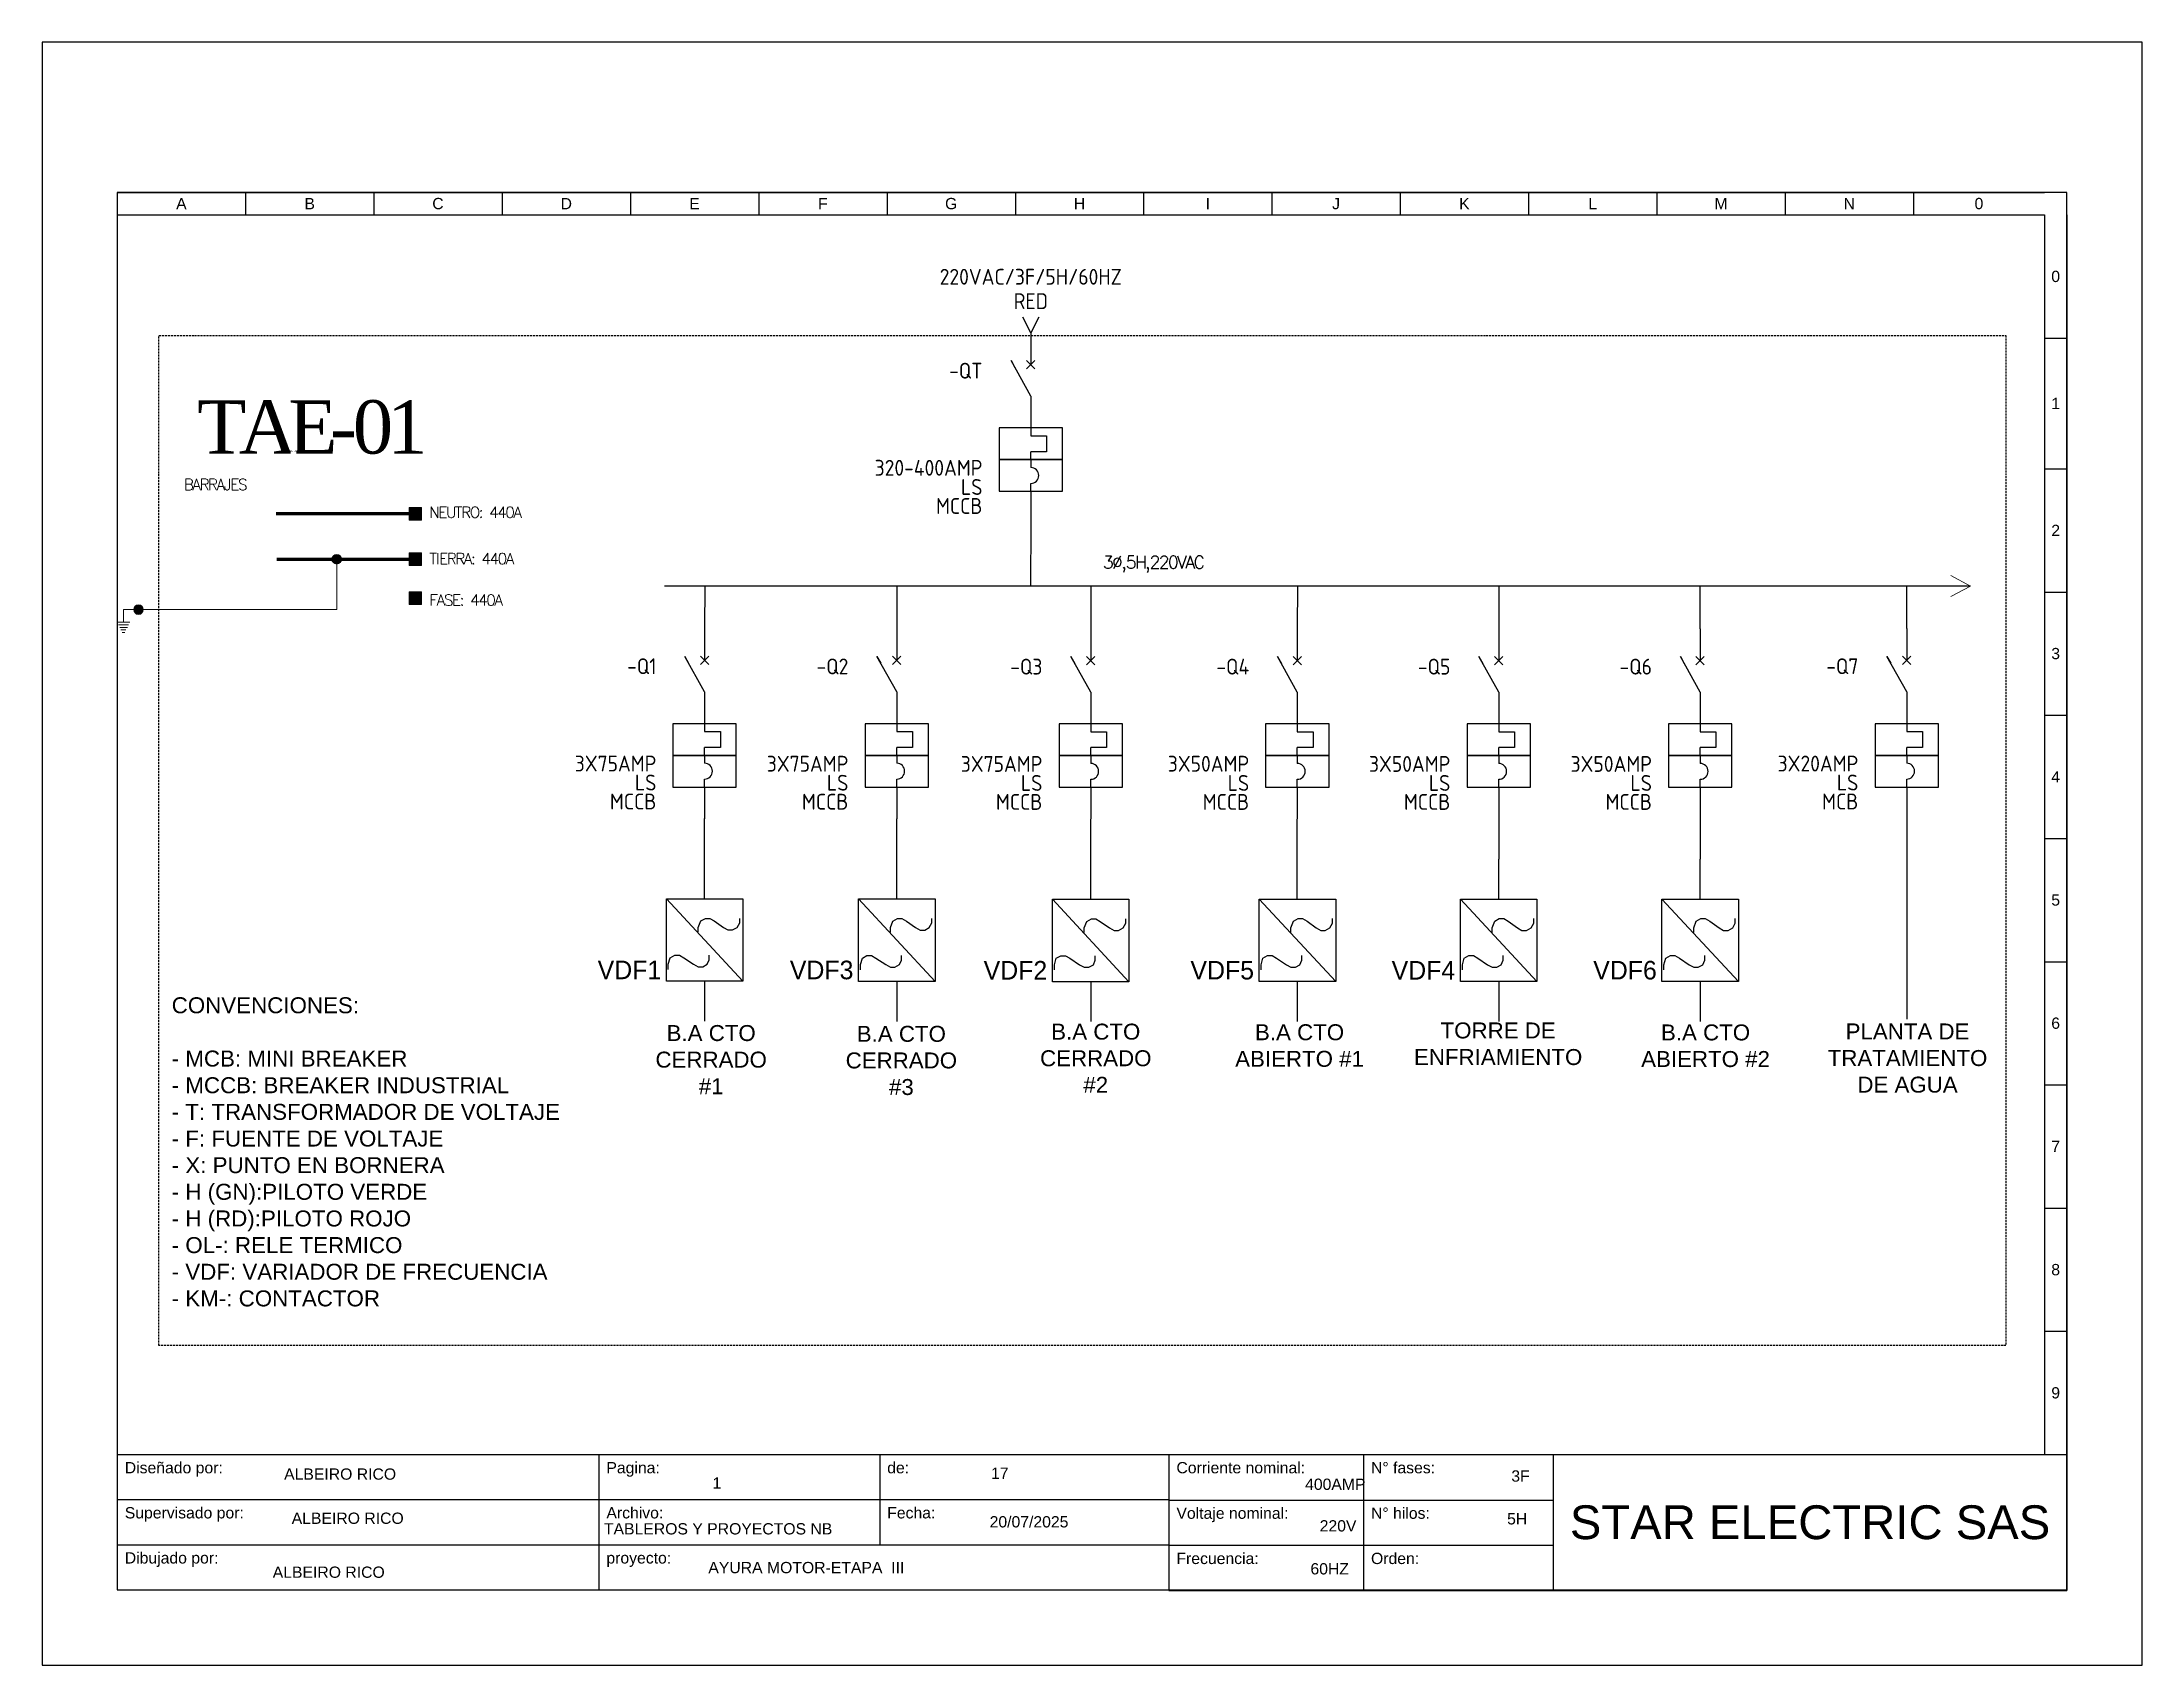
# Model space of a CAD drawing. Header units: millimetres. Extents: x 691 to 18605, y 670 to 10026.
# Drawn here: x 737 to 1788, y 9213 to 10026 of the extents above; entities that cross this region are included whole.
import ezdxf
from ezdxf.enums import TextEntityAlignment as Align

# ---------------------------------------------------------------- set-up
doc = ezdxf.new("R2010")
doc.units = ezdxf.units.MM
doc.linetypes.add('DASHEDX2', pattern=[1.5, 1, -0.5])
for name, color, linetype in [('CO_BARRAJE', 255, 'Continuous'), ('CO_DIAGRAMA_UNIFILAR', 3, 'Continuous'), ('CO_TEXTO', 7, 'Continuous'), ('CO_TEXTO_1', 7, 'Continuous'), ('DESC', 150, 'Continuous'), ('PDF_Text', 7, 'Continuous'), ('PDF_textos', 7, 'Continuous'), ('SYMS', 7, 'Continuous'), ('TAGS', 150, 'Continuous'), ('YEL_14_THHN', 2, 'Continuous')]:
    doc.layers.add(name, color=color, linetype=linetype)
doc.styles.add('PDF Century Gothic', font='GOTHIC.TTF')
doc.styles.add('ROMANS', font='romans')
doc.styles.get("Standard").update_dxf_attribs({"font": 'arial.ttf'})
doc.styles.add('WD_IEC', font='ISOCP2.shx', dxfattribs={"width": 0.9, "height": 4})
doc.linetypes.add('TI_TIERRA', pattern='A,0.5,-0.2,["T",Standard,S=0.1,R=0,X=-0.1,Y=-0.05],-0.25', length=0.95)

msp = doc.modelspace()

# ---------------------------------------------------------------- texts
at = {"color": 0, "insert": (801.6, 9547.6), "char_height": 8, "width": 341.189, "attachment_point": 1}
msp.add_mtext('CONVENCIONES:\\P\\P- MCB: MINI BREAKER\\P- MCCB: BREAKER INDUSTRIAL\\P- T: TRANSFORMADOR DE VOLTAJE\\P- F: FUENTE DE VOLTAJE\\P- X: PUNTO EN BORNERA\\P- H (GN):PILOTO VERDE\\P- H (RD):PILOTO ROJO\\P- OL-: RELE TERMICO\\P- VDF: VARIADOR DE FRECUENCIA\\P- KM-: CONTACTOR', dxfattribs=at)
at = {"color": 0, "char_height": 7.984, "attachment_point": 1}
for s, insert in [('\\pxqc;B.A CTO CERRADO #1', (1037.2, 9533.7)), ('\\pxqc;B.A CTO CERRADO #3', (1132.4, 9533.3)), ('\\pxqc;B.A CTO CERRADO #2', (1229.7, 9534.4)), ('\\pxqc;B.A CTO ABIERTO #1', (1331.7, 9534.1)), ('\\pxqc;TORRE DE ENFRIAMIENTO', (1431.1, 9535)), ('\\pxqc;B.A CTO ABIERTO #2', (1534.9, 9534)), ('\\pxqc;PLANTA DE TRATAMIENTO DE AGUA', (1636, 9534.5))]:
    msp.add_mtext_dynamic_manual_height_columns(s, width=68.832, gutter_width=39.9, heights=[0], dxfattribs=dict(at, insert=insert))
at = {"layer": 'CO_TEXTO', "color": 0, "lineweight": 13, "insert": (814.3, 9832.8), "char_height": 26.68, "attachment_point": 4, "rotation": 0, "style": 'ROMANS'}
msp.add_mtext('\\A1;{\\fRomantic|b0|i0|c2|p2;\\T0.85;TAE-01}', dxfattribs=at)
at = {"layer": 'CO_TEXTO_1', "color": 0, "lineweight": 13, "attachment_point": 4, "rotation": 0, "style": 'ROMANS'}
for s, insert, char_height in [('\\A1;\\pxql;{\\T0.85;BARRAJES}', (807.7, 9804.2), 5.547), ('\\A1;{\\T0.85;NEUTRO: 440A }', (930.6, 9790.3), 5.547), ('\\A1;\\pxql;{\\T0.85;TIERRA: 440A}', (930.6, 9767.1), 5.547), ('\\A1;{\\T0.85;\\P3∅,5H,220VAC}', (1267.7, 9769.6), 6.291), ('\\A1;\\pxql;{\\T0.85;FASE: 440A }', (930.6, 9746.4), 5.547)]:
    msp.add_mtext(s, dxfattribs=dict(at, insert=insert, char_height=char_height))
at = {"layer": 'PDF_Text', "color": 0, "char_height": 9.31, "attachment_point": 4, "style": 'PDF Century Gothic'}
for s, insert in [('VDF1', (1014.8, 9561.3)), ('VDF3', (1111, 9561.2)), ('VDF2', (1208, 9561.1)), ('VDF5', (1311.5, 9561.1)), ('VDF4', (1412.2, 9561.1)), ('VDF6', (1513.1, 9561.1))]:
    msp.add_mtext(s, dxfattribs=dict(at, insert=insert))

# ---------------------------------------------------------------- blocks, each defined once
blk = doc.blocks.new('*T3')
at = {"color": 0, "linetype": 'ByBlock', "lineweight": -2}
for p, q in [((0, 0), (139.92, 0)), ((0, 0), (0, -18)), ((64.08, 0), (64.08, -18)), ((101.44, 0), (101.44, -12)), ((139.92, 0), (139.92, -18)), ((0, -6), (139.92, -6)), ((0, -12), (139.92, -12)), ((0, -18), (139.92, -18))]:
    blk.add_line(p, q, dxfattribs=at)
at = {"color": 0, "char_height": 1.5, "attachment_point": 1}
for s, insert, width in [('{\\fArial|b0|i0|c162|p34;Diseñado por:}', (1, -1), 62.0824), ('{\\fArial|b0|i0|c162|p34;Pagina:}', (65.08, -1), 35.3574), ('{\\fArial|b0|i0|c162|p34;de}:', (102.44, -1), 36.4813), ('{\\fArial|b0|i0|c162|p34;Supervisado por:}', (1, -7), 62.0824), ('{\\fArial|b0|i0|c162|p34;Archivo:}', (65.08, -7), 35.3574), ('Fecha:', (102.44, -7), 36.4813), ('Dibujado por:', (1, -13), 62.0824), ('{\\fArial|b0|i0|c162|p34;proyecto:}', (65.08, -13), 73.8387)]:
    blk.add_mtext(s, dxfattribs=dict(at, insert=insert, width=width))
blk = doc.blocks.new('*T4')
at = {"color": 0, "linetype": 'ByBlock', "lineweight": -2}
for p, q in [((0, 0), (119.48, 0)), ((0, 0), (0, -18.07)), ((25.89, 0), (25.89, -18.07)), ((51.13, 0), (51.13, -18.07)), ((119.48, 0), (119.48, -18.07)), ((0, -6.05), (51.13, -6.05)), ((0, -12.07), (51.13, -12.07)), ((0, -18.07), (119.48, -18.07))]:
    blk.add_line(p, q, dxfattribs=at)
at = {"color": 0}
for s, insert, char_height, width, attachment_point in [('Corriente nominal:', (1, -1), 1.5, 23.894, 1), ('{\\fArial|b0|i0|c162|p34;N° fases:}', (26.89, -1), 1.5, 23.2313, 1), ('Voltaje nominal:', (1, -7.05), 1.5, 23.894, 1), ('{\\fArial|b0|i0|c162|p34;N° hilos:}', (26.89, -7.05), 1.5, 23.2313, 1), ('{\\fArial|b0|i0|c162|p34;STAR ELECTRIC SAS}', (85.3, -9.04), 4.5, 66.3536, 5), ('Frecuencia:', (1, -13.07), 1.5, 23.894, 1), ('{\\fArial|b0|i0|c162|p34;Orden}:', (26.89, -13.07), 1.5, 23.2313, 1)]:
    blk.add_mtext(s, dxfattribs=dict(at, insert=insert, char_height=char_height, width=width, attachment_point=attachment_point))
blk = doc.blocks.new('CAJETIN')
for p, q in [((0, 185.97), (-259.4, 185.97)), ((-259.4, 185.97), (-259.4, 0.07)), ((-259.4, 185.97), (-2.99, 185.97)), ((-259.4, 185.97), (-259.4, 182.97)), ((-242.33, 185.97), (-242.33, 182.97)), ((-225.26, 185.97), (-225.26, 182.97)), ((-208.19, 185.97), (-208.19, 182.97)), ((-191.12, 185.97), (-191.12, 182.97)), ((-174.05, 185.97), (-174.05, 182.97)), ((-156.98, 185.97), (-156.98, 182.97)), ((-139.91, 185.97), (-139.91, 182.97)), ((-122.84, 185.97), (-122.84, 182.97)), ((-105.77, 185.97), (-105.77, 182.97)), ((-88.7, 185.97), (-88.7, 182.97)), ((-71.64, 185.97), (-71.64, 182.97)), ((-54.57, 185.97), (-54.57, 182.97)), ((-37.5, 185.97), (-37.5, 182.97)), ((-20.43, 185.97), (-20.43, 182.97)), ((0, 0.07), (0, 185.97)), ((-259.4, 182.97), (-2.99, 182.97)), ((-3, 182.97), (-3, 18.07)), ((0, 182.97), (0, 18.07)), ((-3, 166.58), (0, 166.58)), ((-3, 149.19), (0, 149.19)), ((-3, 132.8), (0, 132.8)), ((-3, 116.41), (0, 116.41)), ((-3, 100.02), (0, 100.02)), ((-3, 83.63), (0, 83.63)), ((-3, 67.24), (0, 67.24)), ((-3, 50.85), (0, 50.85)), ((-3, 34.46), (0, 34.46)), ((-3, 18.07), (0, 18.07)), ((-259.4, 0.07), (0, 0.07))]:
    blk.add_line(p, q)
blk.add_lwpolyline([(-269.4, -9.93), (10, -9.93), (10, 205.97), (-269.4, 205.97)], close=True)
for name, p in [('*T3', (-259.4, 18.07)), ('*T4', (-119.48, 18.07))]:
    blk.add_blockref(name, p)
blk.add_text('0', height=1.5).set_placement((-2.08, 174.04))
at = {"char_height": 1.5, "attachment_point": 5}
for s, insert, width in [('A', (-250.87, 184.47), 17.0695), ('B', (-233.8, 184.47), 17.0695), ('C', (-216.73, 184.47), 17.0695), ('D', (-199.66, 184.47), 17.0695), ('E', (-182.59, 184.47), 17.0695), ('F', (-165.52, 184.47), 17.0695), ('G', (-148.45, 184.47), 17.0695), ('H', (-131.38, 184.47), 17.0695), ('I', (-114.31, 184.47), 17.0695), ('J', (-97.24, 184.47), 17.0695), ('K', (-80.17, 184.47), 17.0695), ('L', (-63.1, 184.47), 17.0695), ('M', (-46.03, 184.47), 17.0695), ('N', (-28.96, 184.47), 17.0695), ('0', (-11.71, 184.47), 17.4362), ('1', (-1.5, 157.89), 3), ('2', (-1.5, 141), 3), ('3', (-1.5, 124.61), 3), ('4', (-1.5, 108.22), 3), ('5', (-1.5, 91.83), 3), ('6', (-1.5, 75.44), 3), ('7', (-1.5, 59.05), 3), ('8', (-1.5, 42.66), 3), ('9', (-1.5, 26.27), 3)]:
    blk.add_mtext(s, dxfattribs=dict(at, insert=insert, width=width))
for tag, p in [('DISEÑADO_POR', (-230.86, 14.78)), ('SUPERVISADO_POR', (-229.59, 8.32)), ('DIBUJADO_POR', (-231.25, 2.42))]:
    blk.add_attdef(tag, text='', height=1.5).set_placement(p, align=Align.MIDDLE)
for tag, p in [('PAGINA', (-180.19, 13.54)), ('DE', (-143.12, 14.83)), ('A', (-97.02, 13.49)), ('F', (-73.9, 14.47)), ('ARCHIVO', (-179.45, 8.2)), ('FECHA', (-143.31, 8.38)), ('V', (-96.96, 8.58)), ('H', (-74.46, 8.76)), ('PROYECTO', (-180.75, 3.04)), ('HZ', (-98.06, 2.87)), ('OR', (-74.83, 2.5))]:
    blk.add_attdef(tag, p, '', height=1.5)
blk = doc.blocks.new('HA1X2Y')
blk.add_lwpolyline([(1.25, 2.5), (0, 0), (-1.25, 2.5)])
at = {"style": 'WD_IEC', "flags": 8}
for tag, p in [('DESC1', (0, 7.6)), ('DESC2', (0, 3.75))]:
    blk.add_attdef(tag, text='', height=2.5, dxfattribs=at).set_placement(p, align=Align.CENTER)
at = {"style": 'WD_IEC', "flags": 1}
blk.add_attdef('X8TERM01', (0, 0), '', height=0.32, dxfattribs=at)
blk = doc.blocks.new('VCB11Q9')
for p, q in [((0, 7.5), (0, 2.5)), ((0, -2.5), (-3.12, 3.12)), ((-3.12, 3.12), (-2.52, 2.03)), ((-0.66, 1.84), (0.66, 3.16)), ((-0.66, 3.16), (0.66, 1.84)), ((0, -2.5), (0, -7.5)), ((0, -7.5), (0, -8.75)), ((0, -8.75), (2.5, -8.75)), ((2.5, -8.75), (2.5, -11.25)), ((0, -12.5), (0, -11.25)), ((2.5, -11.25), (0, -11.25)), ((0, -12.5), (0, -13.75)), ((0, -17.5), (0, -16.25)), ((0, -17.5), (0, -22.5))]:
    blk.add_line(p, q)
for points in [[(-5, -7.5), (-5, -12.5), (5, -12.5), (5, -7.5)], [(-5, -12.5), (-5, -17.5), (5, -17.5), (5, -12.5)]]:
    blk.add_lwpolyline(points, close=True)
blk.add_arc((0, -15), 1.25, 270, 90)
at = {"style": 'WD_IEC'}
for tag, p in [('INST', (-7.62, 6.3)), ('LOC', (-7.62, 3.3)), ('TAG1', (-7.62, 0.3)), ('RATING1', (-7.62, -2.7)), ('DESC1', (-7.62, -15.05)), ('DESC2', (-7.62, -18.05)), ('DESC3', (-7.62, -21.05))]:
    blk.add_attdef(tag, text='', height=2.5, dxfattribs=at).set_placement(p, align=Align.RIGHT)
blk.add_attdef('TERM01', text='', height=2, rotation=90, dxfattribs=at).set_placement((-1, 7.5), align=Align.RIGHT)
at = {"style": 'WD_IEC', "flags": 1}
for tag, p, height in [('X2TERM01', (0, 7.5), 0.32), ('X4LINK', (-2.15, 0), 0.32), ('X1LINK', (0.02, 0), 0.32), ('CONTACT', (-5.15, -7.55), 1), ('COMMON', (-3.9, -8.8), 1), ('ASSYCODE', (0.69, -18.77), 1), ('FAMILY', (0.69, -20.27), 1), ('X8TERM02', (0, -22.5), 0.32), ('CATDESC', (0.69, -21.77), 1)]:
    blk.add_attdef(tag, p, '', height=height, dxfattribs=at)
at = {"style": 'WD_IEC', "flags": 9}
for tag, p in [('MFG', (7.81, 5.44)), ('CAT', (7.81, 2.94))]:
    blk.add_attdef(tag, text='', height=1.5, dxfattribs=at).set_placement(p, align=Align.RIGHT)
at = {"lineweight": 15, "style": 'WD_IEC'}
blk.add_attdef('XREF', text='', height=2.5, dxfattribs=at).set_placement((-7.62, -12.05), align=Align.RIGHT)
at = {"style": 'WD_IEC'}
blk.add_attdef('TERM02', (-1, -22.5), '', height=2, rotation=90, dxfattribs=at)

# ---------------------------------------------------------------- hatches: boundary and pattern name
at = {"lineweight": 13}
h = msp.add_hatch(color=0, dxfattribs=at)
h.dxf.hatch_style = 1
h.paths.add_polyline_path([(883.4, 9769.1, 1), (884.9, 9764.6, 1)])
h = msp.add_hatch(color=0, dxfattribs=at)
h.dxf.hatch_style = 1
h.paths.add_polyline_path([(782.7, 9741.6, 1), (787.4, 9741.6, 1)])
at = {"layer": 'CO_BARRAJE', "lineweight": 13, "ltscale": 0.01}
for points in [[(926.7, 9792.7), (920.4, 9792.7), (920.4, 9786.4), (926.7, 9786.4)], [(926.7, 9770), (920.4, 9770), (920.4, 9763.7), (926.7, 9763.7)], [(926.7, 9750.5), (920.4, 9750.5), (920.4, 9744.2), (926.7, 9744.2)]]:
    msp.add_hatch(color=0, dxfattribs=at).paths.add_polyline_path(points)

# ---------------------------------------------------------------- linework, layer by layer
at = {"color": 0, "lineweight": 0}
for p in [(1692.1, 9758.6), (1692.1, 9748.1)]:
    msp.add_line(p, (1701.9, 9753.4), dxfattribs=at)
at = {"color": 0}
for p, q in [((1465.8, 9636.8), (1465.8, 9636.8)), ((1465.8, 9636.8), (1465.8, 9616.7)), ((1566.6, 9636.8), (1566.6, 9616.7)), ((1670, 9637), (1670, 9616.9)), ((1068.3, 9596.9), (1068.3, 9616.9)), ((1164.5, 9596.8), (1164.5, 9616.8)), ((1261.6, 9596.7), (1261.6, 9616.7)), ((1365, 9596.7), (1365, 9616.7)), ((1465.8, 9596.7), (1465.8, 9616.7)), ((1566.6, 9596.7), (1566.6, 9616.7)), ((1670, 9616.9), (1670, 9536.7)), ((1068.3, 9555.6), (1068.3, 9535.6)), ((1164.5, 9555.5), (1164.5, 9535.5)), ((1261.6, 9555.4), (1261.6, 9535.4)), ((1365, 9555.5), (1365, 9535.5)), ((1465.8, 9555.5), (1465.8, 9535.5)), ((1566.6, 9555.5), (1566.6, 9535.5))]:
    msp.add_line(p, q, dxfattribs=at)
at = {"color": 0, "linetype": 'DASHEDX2'}
msp.add_lwpolyline([(795.1, 9878.8), (1719.7, 9878.8), (1719.7, 9373.3), (795.1, 9373.3)], close=True, dxfattribs=at)
at = {"layer": 'CO_BARRAJE', "color": 0, "lineweight": 13, "ltscale": 0.01, "const_width": 1.58}
for points in [[(853.8, 9789.6), (920.4, 9789.6)], [(854.1, 9766.8), (920.4, 9766.8)]]:
    msp.add_lwpolyline(points, dxfattribs=at)
at = {"layer": 'CO_BARRAJE', "color": 0, "lineweight": 13, "ltscale": 0.01}
for points in [[(920.4, 9792.7), (920.4, 9786.4), (926.7, 9786.4), (926.7, 9792.7)], [(920.4, 9770), (920.4, 9763.7), (926.7, 9763.7), (926.7, 9770)], [(920.4, 9750.5), (920.4, 9744.2), (926.7, 9744.2), (926.7, 9750.5)]]:
    msp.add_lwpolyline(points, close=True, dxfattribs=at)
at = {"layer": 'CO_DIAGRAMA_UNIFILAR', "color": 0, "linetype": 'TI_TIERRA', "lineweight": 13}
for p, q in [((884.2, 9766.8), (884.2, 9741.6)), ((884.2, 9741.6), (785, 9741.6))]:
    msp.add_line(p, q, dxfattribs=at)
at = {"layer": 'CO_DIAGRAMA_UNIFILAR', "color": 0, "linetype": 'TI_TIERRA', "lineweight": 13, "ltscale": 0.0001}
for p, q in [((774.3, 9735.3), (780.6, 9735.3)), ((774.3, 9735.3), (780.6, 9735.3)), ((774.9, 9734), (780, 9734)), ((774.9, 9734), (780, 9734)), ((777.5, 9741.6), (777.5, 9735.3)), ((777.5, 9741.6), (777.5, 9735.3)), ((785, 9741.6), (777.5, 9741.6)), ((775.6, 9732.7), (779.4, 9732.7)), ((775.6, 9732.7), (779.4, 9732.7)), ((776.2, 9731.4), (778.7, 9731.4)), ((776.2, 9731.4), (778.7, 9731.4)), ((776.8, 9730.2), (778.1, 9730.2))]:
    msp.add_line(p, q, dxfattribs=at)
at = {"layer": 'CO_DIAGRAMA_UNIFILAR', "color": 0, "lineweight": 13}
for centre in [(884.2, 9766.8), (884.2, 9766.8), (785, 9741.6)]:
    msp.add_circle(centre, 2.39, dxfattribs=at)
at = {"layer": 'PDF_textos', "color": 0, "lineweight": 25}
for points in [[(1087.5, 9555.6), (1049.2, 9596.9), (1087.5, 9596.9), (1087.5, 9555.6), (1049.2, 9555.6), (1049.2, 9596.9)], [(1183.7, 9555.5), (1145.3, 9596.8), (1183.7, 9596.8), (1183.7, 9555.5), (1145.3, 9555.5), (1145.3, 9596.8)], [(1280.7, 9555.4), (1242.4, 9596.7), (1280.7, 9596.7), (1280.7, 9555.4), (1242.4, 9555.4), (1242.4, 9596.7)], [(1384.2, 9555.5), (1345.9, 9596.7), (1384.2, 9596.7), (1384.2, 9555.5), (1345.9, 9555.5), (1345.9, 9596.7)], [(1484.9, 9555.5), (1446.6, 9596.7), (1484.9, 9596.7), (1484.9, 9555.5), (1446.6, 9555.5), (1446.6, 9596.7)], [(1585.8, 9555.5), (1547.5, 9596.7), (1585.8, 9596.7), (1585.8, 9555.5), (1547.5, 9555.5), (1547.5, 9596.7)], [(1065.1, 9580.3), (1065.1, 9582.6), (1066.4, 9585.8), (1068.7, 9587.1), (1070.9, 9587.1), (1073.2, 9585.8), (1077.8, 9582.6), (1080, 9581.3), (1082.3, 9581.3), (1084.6, 9582.6), (1085.9, 9584.8), (1085.9, 9587.1)], [(1161.3, 9580.2), (1161.3, 9582.5), (1162.6, 9585.7), (1164.8, 9587), (1167.1, 9587), (1169.4, 9585.7), (1173.9, 9582.5), (1176.2, 9581.2), (1178.5, 9581.2), (1180.7, 9582.5), (1182, 9584.8), (1182, 9587)], [(1258.3, 9580.1), (1258.3, 9582.4), (1259.6, 9585.6), (1261.9, 9586.9), (1264.2, 9586.9), (1266.4, 9585.6), (1271, 9582.4), (1273.3, 9581.1), (1275.5, 9581.1), (1277.8, 9582.4), (1279.1, 9584.7), (1279.1, 9586.9)], [(1361.8, 9580.1), (1361.8, 9582.4), (1363.1, 9585.7), (1365.4, 9587), (1367.6, 9587), (1369.9, 9585.7), (1374.5, 9582.4), (1376.7, 9581.1), (1379, 9581.1), (1381.3, 9582.4), (1382.6, 9584.7), (1382.6, 9587)], [(1462.5, 9580.1), (1462.5, 9582.4), (1463.8, 9585.7), (1466.1, 9587), (1468.4, 9587), (1470.6, 9585.7), (1475.2, 9582.4), (1477.4, 9581.1), (1479.7, 9581.1), (1482, 9582.4), (1483.3, 9584.7), (1483.3, 9587)], [(1563.4, 9580.1), (1563.4, 9582.4), (1564.7, 9585.7), (1567, 9587), (1569.2, 9587), (1571.5, 9585.7), (1576.1, 9582.4), (1578.3, 9581.1), (1580.6, 9581.1), (1582.9, 9582.4), (1584.2, 9584.7), (1584.2, 9587)], [(1050.1, 9561.5), (1050.1, 9564.1), (1051.1, 9567.3), (1053.4, 9568.6), (1055.7, 9568.6), (1057.9, 9567.3), (1062.8, 9564.1), (1065.1, 9562.8), (1067.4, 9562.8), (1069.6, 9564.1), (1070.6, 9566.3), (1070.6, 9568.6)], [(1146.3, 9561.4), (1146.3, 9564), (1147.3, 9567.2), (1149.6, 9568.5), (1151.8, 9568.5), (1154.1, 9567.2), (1159, 9564), (1161.3, 9562.7), (1163.5, 9562.7), (1165.8, 9564), (1166.8, 9566.2), (1166.8, 9568.5)], [(1243.4, 9561.3), (1243.4, 9563.9), (1244.3, 9567.1), (1246.6, 9568.4), (1248.9, 9568.4), (1251.2, 9567.1), (1256, 9563.9), (1258.3, 9562.6), (1260.6, 9562.6), (1262.9, 9563.9), (1263.8, 9566.1), (1263.8, 9568.4)], [(1346.9, 9561.3), (1346.9, 9563.9), (1347.8, 9567.2), (1350.1, 9568.5), (1352.4, 9568.5), (1354.6, 9567.2), (1359.5, 9563.9), (1361.8, 9562.6), (1364.1, 9562.6), (1366.3, 9563.9), (1367.3, 9566.2), (1367.3, 9568.5)], [(1447.6, 9561.3), (1447.6, 9563.9), (1448.5, 9567.2), (1450.8, 9568.5), (1453.1, 9568.5), (1455.4, 9567.2), (1460.2, 9563.9), (1462.5, 9562.6), (1464.8, 9562.6), (1467.1, 9563.9), (1468, 9566.2), (1468, 9568.5)], [(1548.5, 9561.3), (1548.5, 9563.9), (1549.4, 9567.2), (1551.7, 9568.5), (1554, 9568.5), (1556.3, 9567.2), (1561.1, 9563.9), (1563.4, 9562.6), (1565.7, 9562.6), (1567.9, 9563.9), (1568.9, 9566.2), (1568.9, 9568.5)]]:
    msp.add_lwpolyline(points, dxfattribs=at)
at = {"layer": 'YEL_14_THHN', "color": 0}
for p, q in [((1231.6, 9784.9), (1231.5, 9753.5)), ((1701.9, 9753.4), (1048.2, 9753.4)), ((1068.4, 9753.4), (1068.3, 9732.1)), ((1164.5, 9753.4), (1164.5, 9732)), ((1261.6, 9753.4), (1261.6, 9731.9)), ((1365.1, 9753.5), (1365, 9732)), ((1465.8, 9753.4), (1465.8, 9731.9)), ((1566.6, 9731.9), (1566.7, 9753.4)), ((1670, 9732.1), (1670, 9753.4)), ((1068.3, 9616.9), (1068.3, 9637)), ((1164.5, 9616.8), (1164.5, 9636.9)), ((1261.6, 9616.7), (1261.6, 9636.8)), ((1365, 9616.7), (1365, 9636.8))]:
    msp.add_line(p, q, dxfattribs=at)

# ---------------------------------------------------------------- block references
at = {"color": 0}
ref = msp.add_blockref('CAJETIN', (1750.2, 9250.8), dxfattribs=dict(at, xscale=3.761929394681115, yscale=3.761929394681115, zscale=3.761929394681115))
ref.add_attrib('5H', '5H', (1470, 9283.8), dxfattribs={"height": 5.64})
ref.add_attrib('3F', '3F', (1472.1, 9305.2), dxfattribs={"height": 5.64})
ref.add_attrib('HZ', '60HZ', dxfattribs={"height": 5.64}).set_placement((1381.2, 9261.6), align=Align.MIDDLE)
ref.add_attrib('V', '220V', dxfattribs={"height": 5.64}).set_placement((1385.4, 9283.1), align=Align.MIDDLE)
ref.add_attrib('A', '400AMP', dxfattribs={"height": 5.64}).set_placement((1384, 9303.9), align=Align.MIDDLE)
ref.add_attrib('PROYECTO', 'AYURA MOTOR-ETAPA  III', dxfattribs={"height": 5.643}).set_placement((1070.2, 9262.2), align=Align.MIDDLE_LEFT)
ref.add_attrib('ARCHIVO', 'TABLEROS Y PROYECTOS NB', dxfattribs={"height": 5.643}).set_placement((1075.1, 9281.6), align=Align.MIDDLE)
ref.add_attrib('DE', '17', (1211.7, 9306.6), dxfattribs={"height": 5.64})
ref.add_attrib('PAGINA', '1', (1072.3, 9301.7), dxfattribs={"height": 5.64})
ref.add_attrib('FECHA', '20/07/2025', (1211, 9282.3), dxfattribs={"height": 5.64})
ref.add_attrib('DIBUJADO_POR', 'ALBEIRO RICO', dxfattribs={"height": 5.643}).set_placement((880.2, 9259.9), align=Align.MIDDLE)
ref.add_attrib('SUPERVISADO_POR', 'ALBEIRO RICO', dxfattribs={"height": 5.643}).set_placement((889.7, 9286.9), align=Align.MIDDLE)
ref.add_attrib('DISEÑADO_POR', 'ALBEIRO RICO', dxfattribs={"height": 5.643}).set_placement((885.9, 9309), align=Align.MIDDLE)
at = {"layer": 'SYMS', "color": 0}
ref = msp.add_blockref('HA1X2Y', (1231.6, 9880.1), dxfattribs=dict(at, xscale=3.170878376089944, yscale=3.170878376089944, zscale=3.170878376089944))
ref.add_attrib('DESC2', 'RED', dxfattribs={"layer": 'DESC', "height": 7.93, "style": 'WD_IEC', "flags": 8}).set_placement((1231.6, 9892), align=Align.CENTER)
ref.add_attrib('DESC1', '220VAC/3F/5H/60HZ', dxfattribs={"layer": 'DESC', "height": 7.927, "style": 'WD_IEC', "flags": 8}).set_placement((1231.6, 9904.2), align=Align.CENTER)
ref = msp.add_blockref('VCB11Q9', (1231.6, 9856.3), dxfattribs=dict(at, xscale=3.170878376089944, yscale=3.170878376089944, zscale=3.170878376089944))
ref.add_attrib('TAG1', '-QT', dxfattribs={"layer": 'TAGS', "height": 7.93, "style": 'WD_IEC'}).set_placement((1207.4, 9857.2), align=Align.RIGHT)
ref.add_attrib('DESC1', '320-400AMP', dxfattribs={"layer": 'DESC', "height": 7.93, "style": 'WD_IEC'}).set_placement((1207.4, 9808.6), align=Align.RIGHT)
ref.add_attrib('DESC2', 'LS', dxfattribs={"layer": 'DESC', "height": 7.93, "style": 'WD_IEC'}).set_placement((1207.4, 9799), align=Align.RIGHT)
ref.add_attrib('DESC3', 'MCCB', dxfattribs={"layer": 'DESC', "height": 7.93, "style": 'WD_IEC'}).set_placement((1207.4, 9789.5), align=Align.RIGHT)
ref = msp.add_blockref('VCB11Q9', (1068.3, 9708.3), dxfattribs=dict(at, xscale=3.170878376089944, yscale=3.170878376089944, zscale=3.170878376089944))
ref.add_attrib('TAG1', '-Q1', dxfattribs={"layer": 'TAGS', "height": 7.93, "style": 'WD_IEC'}).set_placement((1044.2, 9709.3), align=Align.RIGHT)
ref.add_attrib('DESC1', '3X75AMP', dxfattribs={"layer": 'DESC', "height": 7.93, "style": 'WD_IEC'}).set_placement((1044.2, 9660.6), align=Align.RIGHT)
ref.add_attrib('DESC2', 'LS', dxfattribs={"layer": 'DESC', "height": 7.93, "style": 'WD_IEC'}).set_placement((1044.2, 9651.1), align=Align.RIGHT)
ref.add_attrib('DESC3', 'MCCB', dxfattribs={"layer": 'DESC', "height": 7.93, "style": 'WD_IEC'}).set_placement((1044.2, 9641.6), align=Align.RIGHT)
ref = msp.add_blockref('VCB11Q9', (1164.5, 9708.3), dxfattribs=dict(at, xscale=3.170878376089944, yscale=3.170878376089944, zscale=3.170878376089944))
ref.add_attrib('TAG1', '-Q2', dxfattribs={"layer": 'TAGS', "height": 7.93, "style": 'WD_IEC'}).set_placement((1140.3, 9709.2), align=Align.RIGHT)
ref.add_attrib('DESC1', '3X75AMP', dxfattribs={"layer": 'DESC', "height": 7.93, "style": 'WD_IEC'}).set_placement((1140.3, 9660.5), align=Align.RIGHT)
ref.add_attrib('DESC2', 'LS', dxfattribs={"layer": 'DESC', "height": 7.93, "style": 'WD_IEC'}).set_placement((1140.3, 9651), align=Align.RIGHT)
ref.add_attrib('DESC3', 'MCCB', dxfattribs={"layer": 'DESC', "height": 7.93, "style": 'WD_IEC'}).set_placement((1140.3, 9641.5), align=Align.RIGHT)
ref = msp.add_blockref('VCB11Q9', (1261.6, 9708.2), dxfattribs=dict(at, xscale=3.170878376089944, yscale=3.170878376089944, zscale=3.170878376089944))
ref.add_attrib('TAG1', '-Q3', dxfattribs={"layer": 'TAGS', "height": 7.93, "style": 'WD_IEC'}).set_placement((1237.4, 9709.1), align=Align.RIGHT)
ref.add_attrib('DESC1', '3X75AMP', dxfattribs={"layer": 'DESC', "height": 7.93, "style": 'WD_IEC'}).set_placement((1237.4, 9660.4), align=Align.RIGHT)
ref.add_attrib('DESC2', 'LS', dxfattribs={"layer": 'DESC', "height": 7.93, "style": 'WD_IEC'}).set_placement((1237.4, 9650.9), align=Align.RIGHT)
ref.add_attrib('DESC3', 'MCCB', dxfattribs={"layer": 'DESC', "height": 7.93, "style": 'WD_IEC'}).set_placement((1237.4, 9641.4), align=Align.RIGHT)
ref = msp.add_blockref('VCB11Q9', (1365, 9708.2), dxfattribs=dict(at, xscale=3.170878376089944, yscale=3.170878376089944, zscale=3.170878376089944))
ref.add_attrib('TAG1', '-Q4', dxfattribs={"layer": 'TAGS', "height": 7.93, "style": 'WD_IEC'}).set_placement((1340.9, 9709.1), align=Align.RIGHT)
ref.add_attrib('DESC1', '3X50AMP', dxfattribs={"layer": 'DESC', "height": 7.93, "style": 'WD_IEC'}).set_placement((1340.9, 9660.5), align=Align.RIGHT)
ref.add_attrib('DESC2', 'LS', dxfattribs={"layer": 'DESC', "height": 7.93, "style": 'WD_IEC'}).set_placement((1340.9, 9650.9), align=Align.RIGHT)
ref.add_attrib('DESC3', 'MCCB', dxfattribs={"layer": 'DESC', "height": 7.93, "style": 'WD_IEC'}).set_placement((1340.9, 9641.4), align=Align.RIGHT)
ref = msp.add_blockref('VCB11Q9', (1465.8, 9708.2), dxfattribs=dict(at, xscale=3.170878376089944, yscale=3.170878376089944, zscale=3.170878376089944))
ref.add_attrib('TAG1', '-Q5', dxfattribs={"layer": 'TAGS', "height": 7.93, "style": 'WD_IEC'}).set_placement((1441.6, 9709.1), align=Align.RIGHT)
ref.add_attrib('DESC1', '3X50AMP', dxfattribs={"layer": 'DESC', "height": 7.93, "style": 'WD_IEC'}).set_placement((1441.6, 9660.4), align=Align.RIGHT)
ref.add_attrib('DESC2', 'LS', dxfattribs={"layer": 'DESC', "height": 7.93, "style": 'WD_IEC'}).set_placement((1441.6, 9650.9), align=Align.RIGHT)
ref.add_attrib('DESC3', 'MCCB', dxfattribs={"layer": 'DESC', "height": 7.93, "style": 'WD_IEC'}).set_placement((1441.6, 9641.4), align=Align.RIGHT)
ref = msp.add_blockref('VCB11Q9', (1566.6, 9708.2), dxfattribs=dict(at, xscale=3.170878376089944, yscale=3.170878376089944, zscale=3.170878376089944))
ref.add_attrib('TAG1', '-Q6', dxfattribs={"layer": 'TAGS', "height": 7.93, "style": 'WD_IEC'}).set_placement((1542.5, 9709.1), align=Align.RIGHT)
ref.add_attrib('DESC1', '3X50AMP', dxfattribs={"layer": 'DESC', "height": 7.93, "style": 'WD_IEC'}).set_placement((1542.5, 9660.4), align=Align.RIGHT)
ref.add_attrib('DESC2', 'LS', dxfattribs={"layer": 'DESC', "height": 7.93, "style": 'WD_IEC'}).set_placement((1542.5, 9650.9), align=Align.RIGHT)
ref.add_attrib('DESC3', 'MCCB', dxfattribs={"layer": 'DESC', "height": 7.93, "style": 'WD_IEC'}).set_placement((1542.5, 9641.4), align=Align.RIGHT)
ref = msp.add_blockref('VCB11Q9', (1670, 9708.3), dxfattribs=dict(at, xscale=3.170878376089944, yscale=3.170878376089944, zscale=3.170878376089944))
ref.add_attrib('TAG1', '-Q7', dxfattribs={"layer": 'TAGS', "height": 7.93, "style": 'WD_IEC'}).set_placement((1645.8, 9709.3), align=Align.RIGHT)
ref.add_attrib('DESC1', '3X20AMP', dxfattribs={"layer": 'DESC', "height": 7.93, "style": 'WD_IEC'}).set_placement((1645.8, 9660.6), align=Align.RIGHT)
ref.add_attrib('DESC2', 'LS', dxfattribs={"layer": 'DESC', "height": 7.93, "style": 'WD_IEC'}).set_placement((1645.8, 9651.1), align=Align.RIGHT)
ref.add_attrib('DESC3', 'MCB', dxfattribs={"layer": 'DESC', "height": 7.93, "style": 'WD_IEC'}).set_placement((1645.8, 9641.6), align=Align.RIGHT)

msp.set_redraw_order([(e.dxf.handle, doc.entitydb.next_handle()) for e in msp.query("TEXT MTEXT ATTDEF DIMENSION ARC_DIMENSION")])  # texts and dimensions are drawn at this point

doc.saveas('drawing.dxf')
